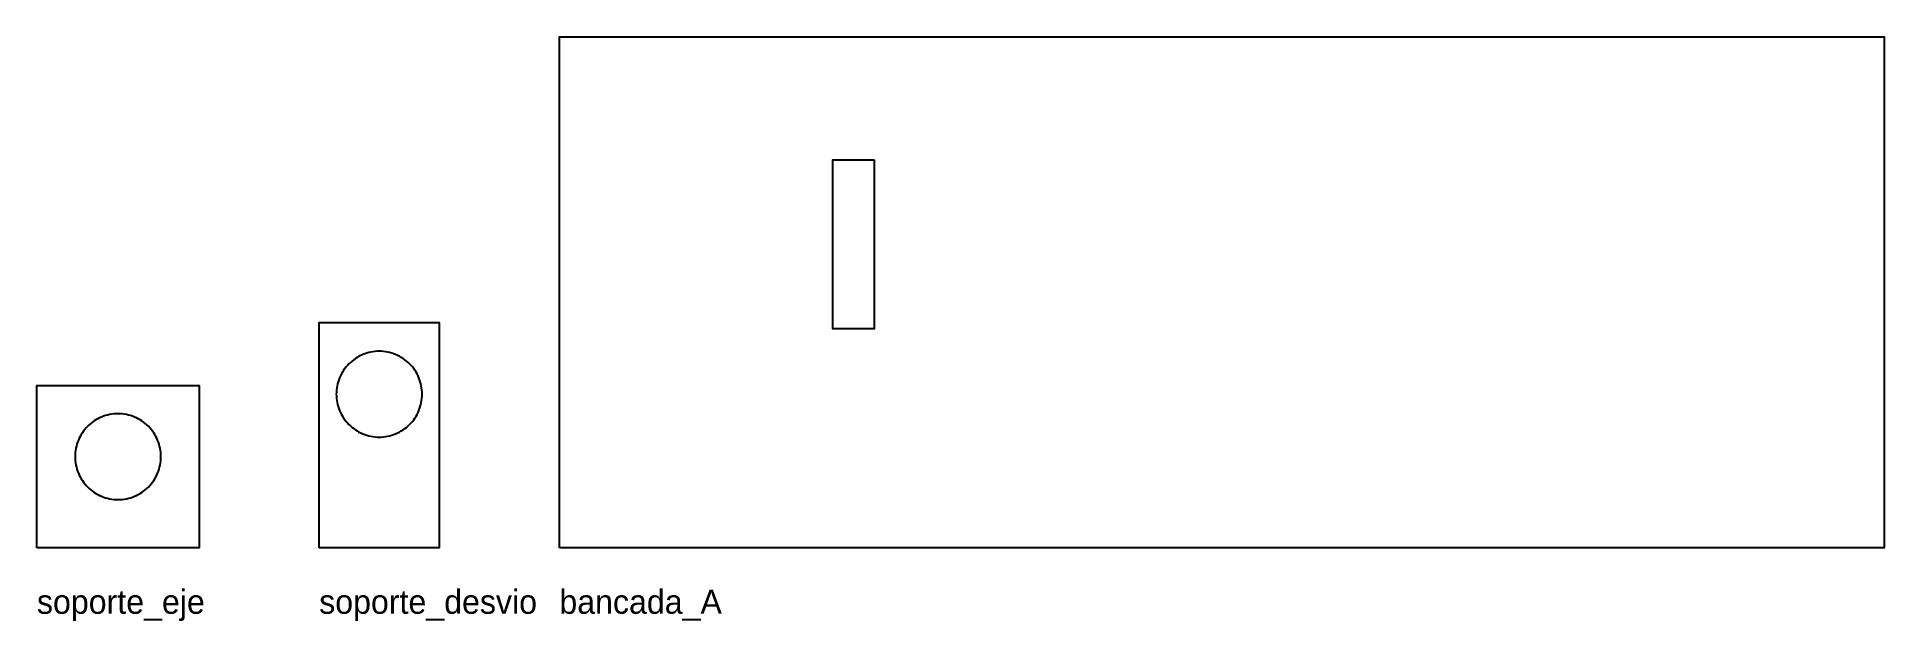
# Model space of a CAD drawing. Header units: millimetres. Extents: x 0 to 2999, y -24 to 432.
# Drawn here: x 485 to 1100, y -24 to 170 of the extents above; entities that cross this region are included whole.
import ezdxf

# ---------------------------------------------------------------- set-up
doc = ezdxf.new("R2010")
doc.units = ezdxf.units.MM
doc.layers.add('CORTE', color=7, linetype='CONTINUOUS')
doc.layers.add('TEXTO', color=7, linetype='CONTINUOUS')

msp = doc.modelspace()

# ---------------------------------------------------------------- texts
at = {"layer": 'TEXTO'}
for s, p in [('soporte_eje', (485.2, -22)), ('soporte_desvio', (579.2, -22)), ('bancada_A', (659.2, -22))]:
    msp.add_text(s, height=8, dxfattribs=at).set_placement(p)

# ---------------------------------------------------------------- linework, layer by layer
at = {"layer": 'CORTE'}
for points in [[(659.2, 0), (659.2, 170), (1100.4, 170), (1100.4, 0), (659.2, 0)], [(764.2, 129), (750.2, 129), (750.2, 73), (764.2, 73), (764.2, 129)], [(579.2, 0), (579.2, 75), (619.2, 75), (619.2, 0), (579.2, 0)], [(613.47, 51.8), (613.42, 52.5), (613.33, 53.2), (613.21, 53.89), (613.06, 54.57), (612.87, 55.25), (612.65, 55.91), (612.4, 56.57), (612.12, 57.21), (611.8, 57.84), (611.45, 58.45), (611.08, 59.04), (610.68, 59.61), (610.24, 60.16), (609.79, 60.69), (609.3, 61.2), (608.79, 61.69), (608.26, 62.14), (607.71, 62.58), (607.14, 62.98), (606.55, 63.35), (605.94, 63.7), (605.31, 64.02), (604.67, 64.3), (604.01, 64.55), (603.35, 64.77), (602.67, 64.96), (601.99, 65.11), (601.3, 65.23), (600.6, 65.32), (599.9, 65.37), (599.2, 65.39), (598.5, 65.37), (597.8, 65.32), (597.1, 65.23), (596.41, 65.11), (595.73, 64.96), (595.05, 64.77), (594.39, 64.55), (593.73, 64.3), (593.09, 64.02), (592.46, 63.7), (591.85, 63.35), (591.26, 62.98), (590.69, 62.58), (590.14, 62.14), (589.61, 61.69), (589.1, 61.2), (588.61, 60.69), (588.16, 60.16), (587.72, 59.61), (587.32, 59.04), (586.95, 58.45), (586.6, 57.84), (586.28, 57.21), (586, 56.57), (585.75, 55.91), (585.53, 55.25), (585.34, 54.57), (585.19, 53.89), (585.07, 53.2), (584.98, 52.5), (584.93, 51.8), (584.91, 51.1), (584.93, 50.4), (584.98, 49.7), (585.07, 49), (585.19, 48.31), (585.34, 47.63), (585.53, 46.95), (585.75, 46.29), (586, 45.63), (586.28, 44.99), (586.6, 44.36), (586.95, 43.75), (587.32, 43.16), (587.72, 42.59), (588.16, 42.04), (588.61, 41.51), (589.1, 41), (589.61, 40.51), (590.14, 40.06), (590.69, 39.62), (591.26, 39.22), (591.85, 38.85), (592.46, 38.5), (593.09, 38.18), (593.73, 37.9), (594.39, 37.65), (595.05, 37.43), (595.73, 37.24), (596.41, 37.09), (597.1, 36.97), (597.8, 36.88), (598.5, 36.83), (599.2, 36.81), (599.9, 36.83), (600.6, 36.88), (601.3, 36.97), (601.99, 37.09), (602.67, 37.24), (603.35, 37.43), (604.01, 37.65), (604.67, 37.9), (605.31, 38.18), (605.94, 38.5), (606.55, 38.85), (607.14, 39.22), (607.71, 39.62), (608.26, 40.06), (608.79, 40.51), (609.3, 41), (609.79, 41.51), (610.24, 42.04), (610.68, 42.59), (611.08, 43.16), (611.45, 43.75), (611.8, 44.36), (612.12, 44.99), (612.4, 45.63), (612.65, 46.29), (612.87, 46.95), (613.06, 47.63), (613.21, 48.31), (613.33, 49), (613.42, 49.7), (613.47, 50.4), (613.49, 51.1), (613.47, 51.8)], [(485.2, 0), (485.2, 54), (539.2, 54), (539.2, 0), (485.2, 0)], [(526.47, 31), (526.42, 31.7), (526.33, 32.4), (526.21, 33.09), (526.06, 33.77), (525.87, 34.45), (525.65, 35.11), (525.4, 35.77), (525.12, 36.41), (524.8, 37.04), (524.45, 37.65), (524.08, 38.24), (523.68, 38.81), (523.24, 39.36), (522.79, 39.89), (522.3, 40.4), (521.79, 40.89), (521.26, 41.34), (520.71, 41.78), (520.14, 42.18), (519.55, 42.55), (518.94, 42.9), (518.31, 43.22), (517.67, 43.5), (517.01, 43.75), (516.35, 43.97), (515.67, 44.16), (514.99, 44.31), (514.3, 44.43), (513.6, 44.52), (512.9, 44.57), (512.2, 44.59), (511.5, 44.57), (510.8, 44.52), (510.1, 44.43), (509.41, 44.31), (508.73, 44.16), (508.05, 43.97), (507.39, 43.75), (506.73, 43.5), (506.09, 43.22), (505.46, 42.9), (504.85, 42.55), (504.26, 42.18), (503.69, 41.78), (503.14, 41.34), (502.61, 40.89), (502.1, 40.4), (501.61, 39.89), (501.16, 39.36), (500.72, 38.81), (500.32, 38.24), (499.95, 37.65), (499.6, 37.04), (499.28, 36.41), (499, 35.77), (498.75, 35.11), (498.53, 34.45), (498.34, 33.77), (498.19, 33.09), (498.07, 32.4), (497.98, 31.7), (497.93, 31), (497.91, 30.3), (497.93, 29.6), (497.98, 28.9), (498.07, 28.2), (498.19, 27.51), (498.34, 26.83), (498.53, 26.15), (498.75, 25.49), (499, 24.83), (499.28, 24.19), (499.6, 23.56), (499.95, 22.95), (500.32, 22.36), (500.72, 21.79), (501.16, 21.24), (501.61, 20.71), (502.1, 20.2), (502.61, 19.71), (503.14, 19.26), (503.69, 18.82), (504.26, 18.42), (504.85, 18.05), (505.46, 17.7), (506.09, 17.38), (506.73, 17.1), (507.39, 16.85), (508.05, 16.63), (508.73, 16.44), (509.41, 16.29), (510.1, 16.17), (510.8, 16.08), (511.5, 16.03), (512.2, 16.01), (512.9, 16.03), (513.6, 16.08), (514.3, 16.17), (514.99, 16.29), (515.67, 16.44), (516.35, 16.63), (517.01, 16.85), (517.67, 17.1), (518.31, 17.38), (518.94, 17.7), (519.55, 18.05), (520.14, 18.42), (520.71, 18.82), (521.26, 19.26), (521.79, 19.71), (522.3, 20.2), (522.79, 20.71), (523.24, 21.24), (523.68, 21.79), (524.08, 22.36), (524.45, 22.95), (524.8, 23.56), (525.12, 24.19), (525.4, 24.83), (525.65, 25.49), (525.87, 26.15), (526.06, 26.83), (526.21, 27.51), (526.33, 28.2), (526.42, 28.9), (526.47, 29.6), (526.49, 30.3), (526.47, 31)]]:
    msp.add_lwpolyline(points, close=True, dxfattribs=at)

msp.set_redraw_order([(e.dxf.handle, doc.entitydb.next_handle()) for e in msp.query("TEXT MTEXT ATTDEF DIMENSION ARC_DIMENSION")])  # texts and dimensions are drawn at this point

doc.saveas('drawing.dxf')
